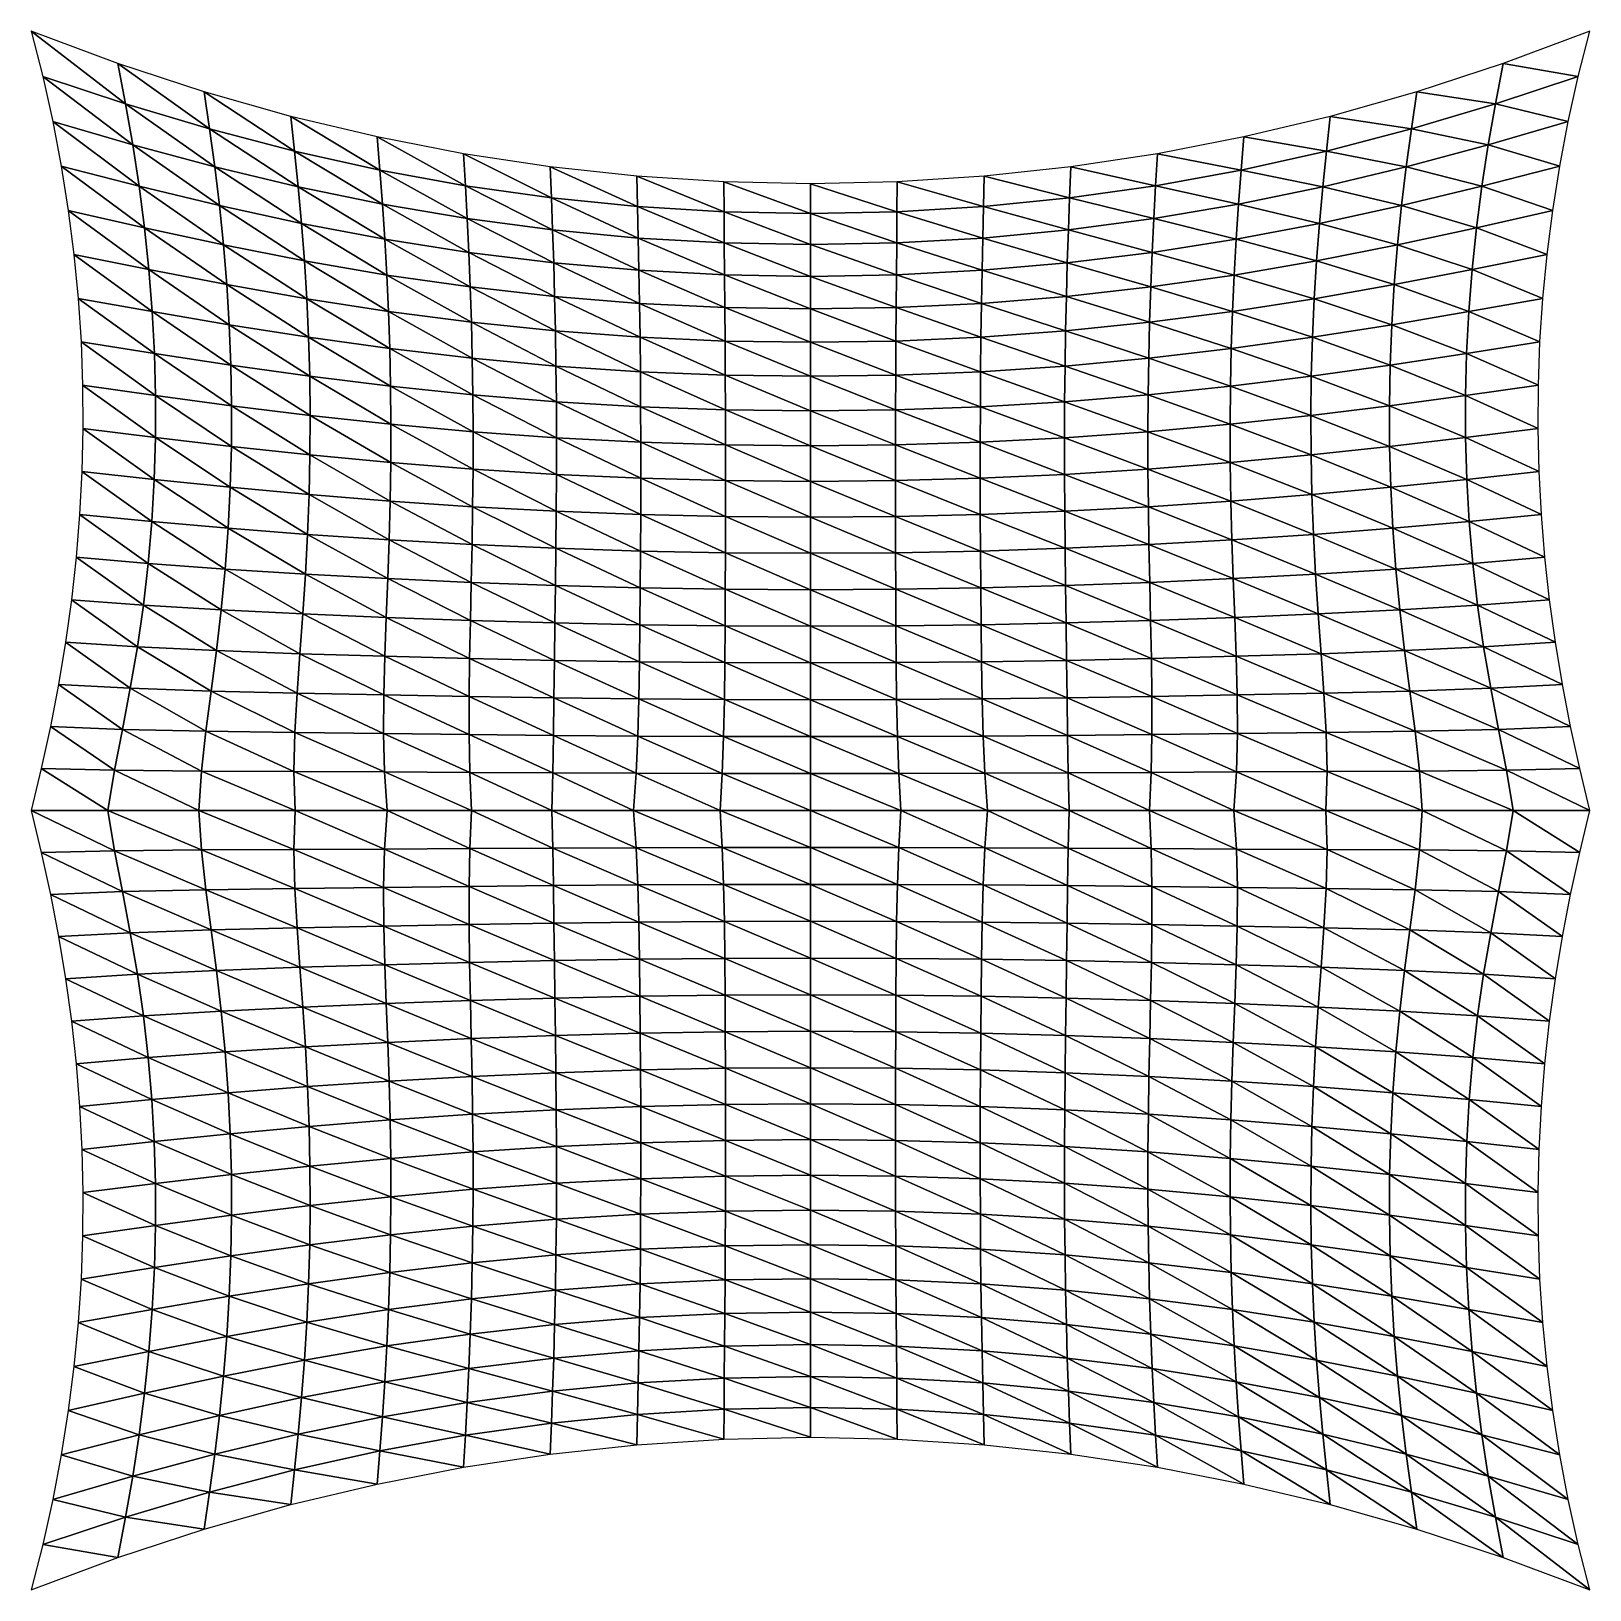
# Model space of a CAD drawing. Extents: x -3 to 3, y -3 to 3.
import ezdxf

# ---------------------------------------------------------------- set-up
doc = ezdxf.new("R2010")
doc.units = 0

msp = doc.modelspace()

# ---------------------------------------------------------------- meshes
at = {"layer": 'RidgeValley'}
mesh = msp.add_polyface(dxfattribs=at)
corners = [(-1.32793, 2.40515, 3.22408), (-1.6682, 2.59278, 3.15671), (-1.6577, 2.46534, 3.21204), (-1.32114, 2.27855, 3.2709), (-1.6478, 2.33398, 3.2673), (-1.31498, 2.14849, 3.31757), (-1.63878, 2.19915, 3.32223), (-1.30961, 2.01528, 3.36383), (-1.63093, 2.06126, 3.37658), (-2.00091, 2.67203, 3.12958), (-1.98636, 2.53858, 3.19512), (-1.97233, 2.40098, 3.26052), (-1.95941, 2.25988, 3.32551), (-1.94815, 2.11595, 3.38981), (-2.33353, 2.766, 3.0951), (-2.31308, 2.62397, 3.1722), (-2.2934, 2.47796, 3.24916), (-2.27534, 2.32883, 3.32571), (-2.2597, 2.17746, 3.40157), (-1.93897, 1.96974, 3.45314), (-2.66643, 2.87516, 3.05225), (-2.63653, 2.72, 3.14199), (-2.60894, 2.56244, 3.23151), (-2.58435, 2.4032, 3.32066), (-2.56342, 2.24294, 3.40929), (-2.24702, 2.02446, 3.47653), (-2.54658, 2.08213, 3.4973), (-3, 3, 3), (-2.95536, 2.82515, 3.1032), (-2.91684, 2.65193, 3.20586), (-2.8842, 2.48012, 3.30817), (-2.85717, 2.30953, 3.41032), (-2.83558, 2.14, 3.51253)]
mesh.append_faces([[corners[k] for k in face] for face in [(0, 1, 2), (3, 2, 4), (5, 4, 6), (7, 6, 8), (1, 9, 2), (2, 9, 10), (2, 10, 4), (4, 10, 11), (4, 11, 6), (6, 11, 12), (6, 12, 8), (8, 12, 13), (9, 14, 10), (10, 14, 15), (10, 15, 11), (11, 15, 16), (11, 16, 12), (12, 16, 17), (12, 17, 13), (13, 17, 18), (13, 18, 19), (14, 20, 15), (15, 20, 21), (15, 21, 16), (16, 21, 22), (16, 22, 17), (17, 22, 23), (17, 23, 18), (18, 23, 24), (18, 24, 25), (25, 24, 26), (20, 27, 21), (21, 27, 28), (21, 28, 22), (22, 28, 29), (22, 29, 23), (23, 29, 30), (23, 30, 24), (24, 30, 31), (24, 31, 26), (26, 31, 32)]])
mesh = msp.add_polyface(dxfattribs=at)
corners = [(3, 3, 3), (2.66643, 2.87516, 3.05225), (2.95536, 2.82515, 3.1032), (2.63653, 2.72, 3.14199), (2.91684, 2.65193, 3.20586), (2.60894, 2.56244, 3.23151), (2.8842, 2.48012, 3.30817), (2.58435, 2.4032, 3.32066), (2.85717, 2.30953, 3.41032), (2.56342, 2.24294, 3.40929), (2.83558, 2.14, 3.51253), (2.54658, 2.08213, 3.4973), (2.33353, 2.766, 3.0951), (2.31308, 2.62397, 3.1722), (2.29341, 2.47796, 3.24916), (2.27534, 2.32883, 3.32571), (2.2597, 2.17746, 3.40157), (2.24702, 2.02446, 3.47653), (2.00091, 2.67203, 3.12958), (1.98636, 2.53858, 3.19512), (1.97233, 2.40098, 3.26052), (1.95941, 2.25988, 3.32551), (1.94815, 2.11595, 3.38981), (1.6682, 2.59278, 3.15671), (1.6577, 2.46534, 3.21204), (1.6478, 2.33398, 3.2673), (1.63878, 2.19915, 3.32223), (1.63093, 2.06126, 3.37658), (1.33517, 2.52797, 3.17739), (1.32793, 2.40515, 3.22408), (1.32114, 2.27855, 3.2709), (1.31498, 2.14849, 3.31757)]
mesh.append_faces([[corners[k] for k in face] for face in [(0, 1, 2), (2, 1, 3), (2, 3, 4), (4, 3, 5), (4, 5, 6), (6, 5, 7), (6, 7, 8), (8, 7, 9), (8, 9, 10), (10, 9, 11), (1, 12, 3), (3, 12, 13), (3, 13, 5), (5, 13, 14), (5, 14, 7), (7, 14, 15), (7, 15, 9), (9, 15, 16), (9, 16, 11), (11, 16, 17), (12, 18, 13), (13, 18, 19), (13, 19, 14), (14, 19, 20), (14, 20, 15), (15, 20, 21), (15, 21, 16), (16, 21, 22), (16, 22, 17), (18, 23, 19), (19, 23, 24), (19, 24, 20), (20, 24, 25), (20, 25, 21), (21, 25, 26), (21, 26, 22), (22, 26, 27), (23, 28, 24), (24, 29, 25), (25, 30, 26), (26, 31, 27)]])
mesh = msp.add_polyface(dxfattribs=at)
corners = [(-0.668135, 2.4416, 3.20255), (-1.00181, 2.47758, 3.19242), (-0.665461, 2.32454, 3.23728), (-0.997154, 2.35818, 3.23219), (-0.662789, 2.20373, 3.27261), (-0.992706, 2.23503, 3.27234), (-0.660268, 2.07948, 3.30822), (-0.988619, 2.10845, 3.31257), (-0.658046, 1.9521, 3.34377), (-0.985042, 1.9787, 3.35257), (-0.656218, 1.8219, 3.37891), (-0.98209, 1.8461, 3.392), (-0.654804, 1.68919, 3.41328), (-0.979833, 1.711, 3.43051), (-0.653825, 1.55429, 3.44651), (-0.978335, 1.57374, 3.46771), (-0.653295, 1.41751, 3.47824), (-0.977651, 1.43465, 3.50324), (-1.33517, 2.52797, 3.17739), (-1.32793, 2.40515, 3.22408), (-1.32114, 2.27855, 3.2709), (-1.31498, 2.14849, 3.31757), (-1.30961, 2.01528, 3.36383), (-1.30518, 1.87926, 3.40935), (-1.30182, 1.7408, 3.45378), (-1.29966, 1.60025, 3.49676), (-1.2988, 1.458, 3.5379), (-0.977739, 1.29405, 3.53673), (-1.29917, 1.31435, 3.57684), (-1.6682, 2.59278, 3.15671), (-1.6577, 2.46534, 3.21204), (-1.6478, 2.33398, 3.2673), (-1.63878, 2.19915, 3.32223), (-1.63093, 2.06126, 3.37658), (-1.62448, 1.92072, 3.43006), (-1.61963, 1.77791, 3.48232), (-1.61653, 1.6332, 3.53305), (-1.61535, 1.48695, 3.58191), (-1.61601, 1.33948, 3.62851)]
mesh.append_faces([[corners[k] for k in face] for face in [(0, 1, 2), (2, 1, 3), (2, 3, 4), (4, 3, 5), (6, 5, 7), (8, 7, 9), (10, 9, 11), (12, 11, 13), (14, 13, 15), (16, 15, 17), (1, 18, 3), (3, 18, 19), (3, 19, 5), (5, 19, 20), (5, 20, 7), (7, 20, 21), (7, 21, 9), (9, 21, 22), (9, 22, 11), (11, 22, 23), (11, 23, 13), (13, 23, 24), (13, 24, 15), (15, 24, 25), (15, 25, 17), (17, 25, 26), (17, 26, 27), (27, 26, 28), (18, 29, 19), (19, 30, 20), (20, 31, 21), (21, 32, 22), (22, 33, 23), (23, 34, 24), (24, 35, 25), (25, 35, 36), (25, 36, 26), (26, 36, 37), (26, 37, 28), (28, 37, 38)]])
mesh = msp.add_polyface(dxfattribs=at)
corners = [(1.6577, 2.46534, 3.21204), (1.33517, 2.52797, 3.17739), (1.32793, 2.40515, 3.22408), (1.6478, 2.33398, 3.2673), (1.32114, 2.27855, 3.2709), (1.63878, 2.19915, 3.32223), (1.31498, 2.14849, 3.31757), (1.63093, 2.06126, 3.37658), (1.30961, 2.01528, 3.36383), (1.62448, 1.92072, 3.43006), (1.30518, 1.87926, 3.40935), (1.61963, 1.77791, 3.48232), (1.30182, 1.7408, 3.45378), (1.61653, 1.6332, 3.53305), (1.29966, 1.60025, 3.49676), (1.61535, 1.48695, 3.58191), (1.2988, 1.458, 3.5379), (1.61601, 1.33948, 3.62851), (1.29917, 1.31435, 3.57684), (1.00181, 2.47758, 3.19242), (0.997154, 2.35818, 3.23219), (0.992706, 2.23503, 3.27234), (0.988619, 2.10845, 3.31257), (0.985042, 1.9787, 3.35257), (0.98209, 1.8461, 3.392), (0.979833, 1.711, 3.43051), (0.978335, 1.57374, 3.46771), (0.977651, 1.43465, 3.50324), (0.977739, 1.29405, 3.53673), (0.668135, 2.4416, 3.20255), (0.665461, 2.32454, 3.23728), (0.662789, 2.20373, 3.27261), (0.660268, 2.07948, 3.30822), (0.658047, 1.9521, 3.34377), (0.656218, 1.8219, 3.37891), (0.654804, 1.68919, 3.41328), (0.653826, 1.55429, 3.44651), (0.653296, 1.41751, 3.47824)]
mesh.append_faces([[corners[k] for k in face] for face in [(0, 1, 2), (3, 2, 4), (5, 4, 6), (7, 6, 8), (9, 8, 10), (11, 10, 12), (11, 12, 13), (13, 12, 14), (13, 14, 15), (15, 14, 16), (15, 16, 17), (17, 16, 18), (1, 19, 2), (2, 19, 20), (2, 20, 4), (4, 20, 21), (4, 21, 6), (6, 21, 22), (6, 22, 8), (8, 22, 23), (8, 23, 10), (10, 23, 24), (10, 24, 12), (12, 24, 25), (12, 25, 14), (14, 25, 26), (14, 26, 16), (16, 26, 27), (16, 27, 18), (18, 27, 28), (19, 29, 20), (20, 29, 30), (20, 30, 21), (21, 30, 31), (21, 31, 22), (22, 32, 23), (23, 33, 24), (24, 34, 25), (25, 35, 26), (26, 36, 27), (27, 37, 28)]])
mesh = msp.add_polyface(dxfattribs=at)
corners = [(0, 2.41281, 3.21048), (-0.334155, 2.42001, 3.2085), (0, 2.29761, 3.24113), (-0.332959, 2.30434, 3.24017), (0, 2.17862, 3.2726), (-0.331709, 2.1849, 3.2726), (0, 2.05621, 3.30451), (-0.330501, 2.06203, 3.30544), (0, 1.93069, 3.33651), (-0.329429, 1.93604, 3.33833), (0, 1.80239, 3.36824), (-0.328549, 1.80727, 3.3709), (0, 1.67159, 3.39932), (-0.327864, 1.67599, 3.40281), (0, 1.53859, 3.42942), (-0.327373, 1.54251, 3.43369), (0, 1.40366, 3.45817), (-0.327076, 1.40712, 3.46319), (0, 1.26708, 3.48525), (-0.668135, 2.4416, 3.20255), (-0.665461, 2.32454, 3.23728), (-0.662789, 2.20373, 3.27261), (-0.660268, 2.07948, 3.30822), (-0.658046, 1.9521, 3.34377), (-0.656218, 1.8219, 3.37891), (-0.654804, 1.68919, 3.41328), (-0.653825, 1.55429, 3.44651), (-0.653295, 1.41751, 3.47824), (-0.326973, 1.27009, 3.49097), (-0.992706, 2.23503, 3.27234), (-0.988619, 2.10845, 3.31257), (-0.985042, 1.9787, 3.35257), (-0.98209, 1.8461, 3.392), (-0.979833, 1.711, 3.43051), (-0.978335, 1.57374, 3.46771), (-0.977651, 1.43465, 3.50324), (-0.653203, 1.27913, 3.50812)]
mesh.append_faces([[corners[k] for k in face] for face in [(0, 1, 2), (2, 1, 3), (2, 3, 4), (4, 3, 5), (4, 5, 6), (6, 5, 7), (6, 7, 8), (8, 7, 9), (8, 9, 10), (10, 9, 11), (10, 11, 12), (12, 11, 13), (12, 13, 14), (14, 13, 15), (14, 15, 16), (16, 15, 17), (16, 17, 18), (1, 19, 3), (3, 19, 20), (3, 20, 5), (5, 20, 21), (5, 21, 7), (7, 21, 22), (7, 22, 9), (9, 22, 23), (9, 23, 11), (11, 23, 24), (11, 24, 13), (13, 24, 25), (13, 25, 15), (15, 25, 26), (15, 26, 17), (17, 26, 27), (17, 27, 28), (21, 29, 22), (22, 30, 23), (23, 31, 24), (24, 32, 25), (25, 33, 26), (26, 34, 27), (27, 35, 36)]])
mesh = msp.add_polyface(dxfattribs=at)
corners = [(0.988619, 2.10845, 3.31257), (0.662789, 2.20373, 3.27261), (0.660268, 2.07948, 3.30822), (0.985042, 1.9787, 3.35257), (0.658047, 1.9521, 3.34377), (0.98209, 1.8461, 3.392), (0.656218, 1.8219, 3.37891), (0.979833, 1.711, 3.43051), (0.654804, 1.68919, 3.41328), (0.978335, 1.57374, 3.46771), (0.653826, 1.55429, 3.44651), (0.977651, 1.43465, 3.50324), (0.653296, 1.41751, 3.47824), (0.668135, 2.4416, 3.20255), (0.334155, 2.42001, 3.2085), (0.665461, 2.32454, 3.23728), (0.332959, 2.30434, 3.24017), (0.331709, 2.1849, 3.2726), (0.330501, 2.06203, 3.30544), (0.329429, 1.93604, 3.33833), (0.328549, 1.80727, 3.3709), (0.327864, 1.67599, 3.40281), (0.327374, 1.54251, 3.43369), (0.327076, 1.40712, 3.46319), (0.653203, 1.27913, 3.50812), (0, 2.41281, 3.21048), (0, 2.29761, 3.24113), (0, 2.17862, 3.2726), (0, 2.05621, 3.30451), (0, 1.93069, 3.33651), (0, 1.80239, 3.36824), (0, 1.67159, 3.39932), (0, 1.53859, 3.42942), (0, 1.40366, 3.45817), (0.326973, 1.27009, 3.49097)]
mesh.append_faces([[corners[k] for k in face] for face in [(0, 1, 2), (3, 2, 4), (5, 4, 6), (7, 6, 8), (9, 8, 10), (11, 10, 12), (13, 14, 15), (15, 14, 16), (15, 16, 1), (1, 16, 17), (1, 17, 2), (2, 17, 18), (2, 18, 4), (4, 18, 19), (4, 19, 6), (6, 19, 20), (6, 20, 8), (8, 20, 21), (8, 21, 10), (10, 21, 22), (10, 22, 12), (12, 22, 23), (12, 23, 24), (14, 25, 16), (16, 25, 26), (16, 26, 17), (17, 26, 27), (17, 27, 18), (18, 27, 28), (18, 28, 19), (19, 28, 29), (19, 29, 20), (20, 29, 30), (20, 30, 21), (21, 30, 31), (21, 31, 22), (22, 31, 32), (22, 32, 23), (23, 32, 33), (23, 33, 34)]])
mesh = msp.add_polyface(dxfattribs=at)
corners = [(-1.30518, 1.87926, 3.40935), (-1.63093, 2.06126, 3.37658), (-1.62448, 1.92072, 3.43006), (-1.30182, 1.7408, 3.45378), (-1.61963, 1.77791, 3.48232), (-1.94815, 2.11595, 3.38981), (-1.93897, 1.96974, 3.45314), (-1.93207, 1.8216, 3.51526), (-1.61653, 1.6332, 3.53305), (-1.92764, 1.67186, 3.57592), (-1.61535, 1.48695, 3.58191), (-1.92588, 1.52085, 3.63486), (-1.61601, 1.33948, 3.62851), (-1.92677, 1.36888, 3.69168), (-2.2597, 2.17746, 3.40157), (-2.24702, 2.02446, 3.47653), (-2.23749, 1.8701, 3.55045), (-2.2313, 1.71465, 3.62323), (-2.22859, 1.55837, 3.69471), (-2.22944, 1.40146, 3.76458), (-2.54658, 2.08213, 3.4973), (-2.53391, 1.92089, 3.58476), (-2.52548, 1.75935, 3.67172), (-2.52136, 1.5976, 3.75819), (-2.52164, 1.43578, 3.8441), (-2.23388, 1.24415, 3.83246), (-2.83558, 2.14, 3.51253), (-2.81928, 1.97141, 3.61504), (-2.80816, 1.80367, 3.71812), (-2.80209, 1.63667, 3.82203), (-2.80099, 1.47036, 3.92708), (-2.52639, 1.27398, 3.92926), (-2.80481, 1.3047, 4.03364)]
mesh.append_faces([[corners[k] for k in face] for face in [(0, 1, 2), (3, 2, 4), (1, 5, 2), (2, 5, 6), (2, 6, 4), (4, 6, 7), (4, 7, 8), (8, 7, 9), (8, 9, 10), (10, 9, 11), (10, 11, 12), (12, 11, 13), (6, 14, 15), (6, 15, 7), (7, 15, 16), (7, 16, 9), (9, 16, 17), (9, 17, 11), (11, 17, 18), (11, 18, 13), (13, 18, 19), (15, 20, 16), (16, 20, 21), (16, 21, 17), (17, 21, 22), (17, 22, 18), (18, 22, 23), (18, 23, 19), (19, 23, 24), (19, 24, 25), (20, 26, 21), (21, 26, 27), (21, 27, 22), (22, 27, 28), (22, 28, 23), (23, 28, 29), (23, 29, 24), (24, 29, 30), (24, 30, 31), (31, 30, 32)]])
mesh = msp.add_polyface(dxfattribs=at)
corners = [(2.83558, 2.14, 3.51253), (2.54658, 2.08213, 3.4973), (2.81928, 1.97141, 3.61504), (2.53391, 1.92089, 3.58476), (2.80816, 1.80367, 3.71812), (2.52548, 1.75935, 3.67172), (2.80209, 1.63667, 3.82203), (2.52136, 1.5976, 3.75819), (2.80099, 1.47036, 3.92708), (2.52164, 1.43578, 3.8441), (2.80481, 1.3047, 4.03364), (2.24702, 2.02446, 3.47653), (2.23749, 1.8701, 3.55045), (2.2313, 1.71465, 3.62323), (2.22859, 1.55837, 3.69471), (2.22944, 1.40146, 3.76458), (2.52639, 1.27398, 3.92926), (1.94815, 2.11595, 3.38981), (1.93897, 1.96974, 3.45314), (1.93207, 1.8216, 3.51526), (1.92764, 1.67186, 3.57592), (1.92588, 1.52085, 3.63486), (1.92677, 1.36888, 3.69168), (2.23388, 1.24415, 3.83246), (1.63093, 2.06126, 3.37658), (1.62448, 1.92072, 3.43006), (1.61963, 1.77791, 3.48232), (1.61653, 1.6332, 3.53305), (1.61535, 1.48695, 3.58191), (1.61601, 1.33948, 3.62851), (1.30961, 2.01528, 3.36383), (1.30518, 1.87926, 3.40935)]
mesh.append_faces([[corners[k] for k in face] for face in [(0, 1, 2), (2, 1, 3), (2, 3, 4), (4, 3, 5), (4, 5, 6), (6, 5, 7), (6, 7, 8), (8, 7, 9), (8, 9, 10), (1, 11, 3), (3, 11, 12), (3, 12, 5), (5, 12, 13), (5, 13, 7), (7, 13, 14), (7, 14, 9), (9, 14, 15), (9, 15, 16), (11, 17, 18), (11, 18, 12), (12, 18, 19), (12, 19, 13), (13, 19, 20), (13, 20, 14), (14, 20, 21), (14, 21, 15), (15, 21, 22), (15, 22, 23), (17, 24, 18), (18, 24, 25), (18, 25, 19), (19, 25, 26), (19, 26, 20), (20, 26, 27), (20, 27, 21), (21, 27, 28), (21, 28, 22), (22, 28, 29), (24, 30, 25), (25, 31, 26)]])
mesh = msp.add_polyface(dxfattribs=at)
corners = [(-1.94443, 0.90968, 3.84493), (-2.24196, 1.08663, 3.89795), (-2.2536, 0.929144, 3.96048), (-1.9543, 0.756458, 3.8882), (-2.26855, 0.771969, 4.0191), (-1.96518, 0.603663, 3.92613), (-2.28651, 0.615393, 4.07281), (-1.9763, 0.45159, 3.95775), (-2.30704, 0.4597, 4.12046), (-1.98538, 0.300332, 3.98113), (-2.32777, 0.305115, 4.15891), (-1.98894, 0.149824, 3.99358), (-2.34482, 0.151821, 4.18348), (-1.98345, 0, 3.9924), (-2.35426, 0, 4.18943), (-2.23388, 1.24415, 3.83246), (-2.52164, 1.43578, 3.8441), (-2.52639, 1.27398, 3.92926), (-2.53568, 1.11233, 4.01352), (-2.54958, 0.950964, 4.09659), (-2.56808, 0.790064, 4.17788), (-2.59114, 0.629828, 4.25678), (-2.61866, 0.470453, 4.33253), (-2.64887, 0.312176, 4.40238), (-2.6788, 0.155269, 4.46201), (-2.70542, 0, 4.5071), (-2.80481, 1.3047, 4.03364), (-2.8135, 1.13965, 4.14206), (-2.82697, 0.97518, 4.25276), (-2.84511, 0.811284, 4.36631), (-2.86779, 0.647956, 4.48332), (-2.89489, 0.485191, 4.6044), (-2.92617, 0.322968, 4.7303), (-2.96132, 0.161249, 4.86188), (-3, 0, 5)]
mesh.append_faces([[corners[k] for k in face] for face in [(0, 1, 2), (3, 2, 4), (5, 4, 6), (7, 6, 8), (9, 8, 10), (11, 10, 12), (13, 12, 14), (15, 16, 17), (15, 17, 1), (1, 17, 18), (1, 18, 2), (2, 18, 19), (2, 19, 4), (4, 19, 20), (4, 20, 6), (6, 20, 21), (6, 21, 8), (8, 21, 22), (8, 22, 10), (10, 22, 23), (10, 23, 12), (12, 23, 24), (12, 24, 14), (14, 24, 25), (17, 26, 18), (18, 26, 27), (18, 27, 19), (19, 27, 28), (19, 28, 20), (20, 28, 29), (20, 29, 21), (21, 29, 30), (21, 30, 22), (22, 30, 31), (22, 31, 23), (23, 31, 32), (23, 32, 24), (24, 32, 33), (24, 33, 25), (25, 33, 34)]])
mesh = msp.add_polyface(dxfattribs=at)
corners = [(-1.30063, 1.16958, 3.61317), (-1.61601, 1.33948, 3.62851), (-1.61838, 1.19106, 3.67241), (-1.30303, 1.02398, 3.64653), (-1.62229, 1.04199, 3.71321), (-1.30612, 0.877841, 3.67649), (-1.62741, 0.892537, 3.75042), (-1.30932, 0.73141, 3.70261), (-1.63302, 0.742998, 3.7834), (-1.31206, 0.584947, 3.72443), (-1.63833, 0.593662, 3.8115), (-1.31372, 0.438688, 3.74152), (-1.64251, 0.444799, 3.83405), (-1.31366, 0.292604, 3.75382), (-1.64392, 0.296394, 3.85042), (-1.31114, 0.146456, 3.76158), (-1.64029, 0.148209, 3.85995), (-1.30545, 0, 3.76504), (-1.62935, 0, 3.862), (-1.92677, 1.36888, 3.69168), (-1.93024, 1.21618, 3.74595), (-1.9362, 1.06302, 3.79723), (-1.94443, 0.90968, 3.84493), (-1.9543, 0.756458, 3.8882), (-1.96518, 0.603663, 3.92613), (-1.9763, 0.45159, 3.95775), (-1.98538, 0.300332, 3.98113), (-1.98894, 0.149824, 3.99358), (-1.98345, 0, 3.9924), (-2.22944, 1.40146, 3.76458), (-2.23388, 1.24415, 3.83246), (-2.24196, 1.08663, 3.89795), (-2.2536, 0.929144, 3.96048), (-2.26855, 0.771969, 4.0191), (-2.28651, 0.615393, 4.07281), (-2.30704, 0.4597, 4.12046), (-2.32777, 0.305115, 4.15891), (-2.34482, 0.151821, 4.18348)]
mesh.append_faces([[corners[k] for k in face] for face in [(0, 1, 2), (3, 2, 4), (5, 4, 6), (7, 6, 8), (9, 8, 10), (9, 10, 11), (11, 10, 12), (11, 12, 13), (13, 12, 14), (13, 14, 15), (15, 14, 16), (17, 16, 18), (1, 19, 2), (2, 19, 20), (2, 20, 4), (4, 20, 21), (4, 21, 6), (6, 21, 22), (6, 22, 8), (8, 22, 23), (8, 23, 10), (10, 23, 24), (10, 24, 12), (12, 24, 25), (12, 25, 14), (14, 25, 26), (14, 26, 16), (16, 26, 27), (16, 27, 18), (18, 27, 28), (19, 29, 20), (20, 29, 30), (20, 30, 21), (21, 30, 31), (21, 31, 22), (22, 32, 23), (23, 33, 24), (24, 34, 25), (25, 35, 26), (26, 36, 27), (27, 37, 28)]])
mesh = msp.add_polyface(dxfattribs=at)
corners = [(-0.653203, 1.27913, 3.50812), (-0.977651, 1.43465, 3.50324), (-0.977739, 1.29405, 3.53673), (-0.653525, 1.13944, 3.53584), (-0.978514, 1.15221, 3.56782), (-0.654238, 0.998691, 3.56106), (-0.979893, 1.00941, 3.59617), (-0.65533, 0.857147, 3.58349), (-0.98174, 0.865927, 3.62144), (-0.656818, 0.714992, 3.60291), (-0.983809, 0.721972, 3.64329), (-0.658721, 0.572407, 3.61909), (-0.985839, 0.577764, 3.66143), (-0.661107, 0.429567, 3.63183), (-0.9876, 0.433508, 3.67556), (-0.664783, 0.28655, 3.64106), (-0.989366, 0.289217, 3.68573), (-0.671126, 0.143361, 3.6468), (-0.991797, 0.14476, 3.69226), (-0.681526, 0, 3.64907), (-0.995563, 0, 3.69547), (-1.29917, 1.31435, 3.57684), (-1.30063, 1.16958, 3.61317), (-1.30303, 1.02398, 3.64653), (-1.30612, 0.877841, 3.67649), (-1.30932, 0.73141, 3.70261), (-1.31206, 0.584947, 3.72443), (-1.31372, 0.438688, 3.74152), (-1.31366, 0.292604, 3.75382), (-1.31114, 0.146456, 3.76158), (-1.30545, 0, 3.76504), (-1.61601, 1.33948, 3.62851), (-1.61838, 1.19106, 3.67241), (-1.62229, 1.04199, 3.71321), (-1.62741, 0.892537, 3.75042), (-1.63302, 0.742998, 3.7834), (-1.64029, 0.148209, 3.85995)]
mesh.append_faces([[corners[k] for k in face] for face in [(0, 1, 2), (3, 2, 4), (5, 4, 6), (7, 6, 8), (7, 8, 9), (9, 8, 10), (9, 10, 11), (11, 10, 12), (11, 12, 13), (13, 12, 14), (13, 14, 15), (15, 14, 16), (15, 16, 17), (17, 16, 18), (17, 18, 19), (19, 18, 20), (2, 21, 4), (4, 21, 22), (4, 22, 6), (6, 22, 23), (6, 23, 8), (8, 23, 24), (8, 24, 10), (10, 24, 25), (10, 25, 12), (12, 25, 26), (12, 26, 14), (14, 26, 27), (14, 27, 16), (16, 27, 28), (16, 28, 18), (18, 28, 29), (18, 29, 20), (20, 29, 30), (21, 31, 22), (22, 32, 23), (23, 33, 24), (24, 34, 25), (25, 35, 26), (29, 36, 30)]])
mesh = msp.add_polyface(dxfattribs=at)
corners = [(0, 1.26708, 3.48525), (-0.327076, 1.40712, 3.46319), (-0.326973, 1.27009, 3.49097), (0, 1.12911, 3.51037), (-0.327068, 1.13169, 3.51673), (0, 0.99002, 3.53321), (-0.327362, 0.992188, 3.54017), (0, 0.850042, 3.55354), (-0.327881, 0.851818, 3.56102), (0, 0.709337, 3.57118), (-0.328707, 0.710751, 3.57911), (0, 0.568054, 3.586), (-0.329927, 0.569143, 3.59427), (0, 0.426344, 3.59784), (-0.331663, 0.42715, 3.60634), (0, 0.284344, 3.60648), (-0.334553, 0.284896, 3.61513), (0, 0.142186, 3.61161), (-0.339633, 0.14248, 3.6204), (0, 0, 3.61292), (-0.34795, 0, 3.62195), (-0.653295, 1.41751, 3.47824), (-0.653203, 1.27913, 3.50812), (-0.653525, 1.13944, 3.53584), (-0.654238, 0.998691, 3.56106), (-0.65533, 0.857147, 3.58349), (-0.656818, 0.714992, 3.60291), (-0.658721, 0.572407, 3.61909), (-0.661107, 0.429567, 3.63183), (-0.664783, 0.28655, 3.64106), (-0.671126, 0.143361, 3.6468), (-0.681526, 0, 3.64907), (-0.977739, 1.29405, 3.53673), (-0.978514, 1.15221, 3.56782), (-0.979893, 1.00941, 3.59617)]
mesh.append_faces([[corners[k] for k in face] for face in [(0, 1, 2), (0, 2, 3), (3, 2, 4), (3, 4, 5), (5, 4, 6), (5, 6, 7), (7, 6, 8), (7, 8, 9), (9, 8, 10), (9, 10, 11), (11, 10, 12), (11, 12, 13), (13, 12, 14), (13, 14, 15), (15, 14, 16), (15, 16, 17), (17, 16, 18), (17, 18, 19), (19, 18, 20), (2, 21, 22), (2, 22, 4), (4, 22, 23), (4, 23, 6), (6, 23, 24), (6, 24, 8), (8, 24, 25), (8, 25, 10), (10, 25, 26), (10, 26, 12), (12, 26, 27), (12, 27, 14), (14, 27, 28), (14, 28, 16), (16, 28, 29), (16, 29, 18), (18, 29, 30), (18, 30, 20), (20, 30, 31), (22, 32, 23), (23, 33, 24), (24, 34, 25)]])
mesh = msp.add_polyface(dxfattribs=at)
corners = [(0.977739, 1.29405, 3.53673), (0.653296, 1.41751, 3.47824), (0.653203, 1.27913, 3.50812), (0.978514, 1.15221, 3.56782), (0.653525, 1.13944, 3.53584), (0.327076, 1.40712, 3.46319), (0.326973, 1.27009, 3.49097), (0.327068, 1.13169, 3.51673), (0.654238, 0.998691, 3.56106), (0.327362, 0.992188, 3.54017), (0.65533, 0.857147, 3.58349), (0.327882, 0.851818, 3.56102), (0.656818, 0.714992, 3.60291), (0.328707, 0.710751, 3.57911), (0.658721, 0.572407, 3.61909), (0.329927, 0.569143, 3.59427), (0.661107, 0.429567, 3.63183), (0.331663, 0.42715, 3.60634), (0.664783, 0.28655, 3.64106), (0.334553, 0.284896, 3.61513), (0.671127, 0.143361, 3.6468), (0.339633, 0.14248, 3.6204), (0.681526, 0, 3.64907), (0.347951, 0, 3.62195), (0, 1.40366, 3.45817), (0, 1.26708, 3.48525), (0, 1.12911, 3.51037), (0, 0.99002, 3.53321), (0, 0.850042, 3.55354), (0, 0.709337, 3.57118), (0, 0.568054, 3.586), (0, 0.426344, 3.59784), (0, 0.284344, 3.60648), (0, 0.142186, 3.61161), (0, 0, 3.61292)]
mesh.append_faces([[corners[k] for k in face] for face in [(0, 1, 2), (3, 2, 4), (2, 5, 6), (2, 6, 4), (4, 6, 7), (4, 7, 8), (8, 7, 9), (8, 9, 10), (10, 9, 11), (10, 11, 12), (12, 11, 13), (12, 13, 14), (14, 13, 15), (14, 15, 16), (16, 15, 17), (16, 17, 18), (18, 17, 19), (18, 19, 20), (20, 19, 21), (20, 21, 22), (22, 21, 23), (6, 24, 25), (6, 25, 7), (7, 25, 26), (7, 26, 9), (9, 26, 27), (9, 27, 11), (11, 27, 28), (11, 28, 13), (13, 28, 29), (13, 29, 15), (15, 29, 30), (15, 30, 17), (17, 30, 31), (17, 31, 19), (19, 31, 32), (19, 32, 21), (21, 32, 33), (21, 33, 23), (23, 33, 34)]])
mesh = msp.add_polyface(dxfattribs=at)
corners = [(2.80481, 1.3047, 4.03364), (2.52164, 1.43578, 3.8441), (2.52639, 1.27398, 3.92926), (2.8135, 1.13965, 4.14206), (2.53568, 1.11233, 4.01352), (2.82697, 0.97518, 4.25276), (2.54958, 0.950964, 4.09659), (2.84511, 0.811284, 4.36631), (2.56808, 0.790064, 4.17788), (2.86779, 0.647956, 4.48332), (2.59114, 0.629828, 4.25678), (2.89489, 0.485191, 4.6044), (2.61866, 0.470453, 4.33253), (2.92617, 0.322968, 4.7303), (2.64887, 0.312176, 4.40238), (2.96132, 0.161249, 4.86188), (2.6788, 0.155269, 4.46201), (3, 0, 5), (2.70542, 0, 4.5071), (2.22944, 1.40146, 3.76458), (2.23388, 1.24415, 3.83246), (2.24196, 1.08663, 3.89795), (2.2536, 0.929144, 3.96048), (2.26855, 0.771969, 4.0191), (2.28651, 0.615393, 4.07281), (2.30704, 0.4597, 4.12046), (2.32777, 0.305115, 4.15891), (2.34482, 0.151821, 4.18348), (2.35426, 0, 4.18943), (1.9362, 1.06302, 3.79723), (1.94443, 0.90968, 3.84493), (1.9543, 0.756458, 3.8882), (1.96518, 0.603663, 3.92613), (1.9763, 0.45159, 3.95775), (1.98538, 0.300332, 3.98113), (1.98894, 0.149824, 3.99358)]
mesh.append_faces([[corners[k] for k in face] for face in [(0, 1, 2), (0, 2, 3), (3, 2, 4), (3, 4, 5), (5, 4, 6), (5, 6, 7), (7, 6, 8), (7, 8, 9), (9, 8, 10), (9, 10, 11), (11, 10, 12), (11, 12, 13), (13, 12, 14), (13, 14, 15), (15, 14, 16), (15, 16, 17), (17, 16, 18), (2, 19, 20), (2, 20, 4), (4, 20, 21), (4, 21, 6), (6, 21, 22), (6, 22, 8), (8, 22, 23), (8, 23, 10), (10, 23, 24), (10, 24, 12), (12, 24, 25), (12, 25, 14), (14, 25, 26), (14, 26, 16), (16, 26, 27), (16, 27, 18), (18, 27, 28), (21, 29, 22), (22, 30, 23), (23, 31, 24), (24, 32, 25), (25, 33, 26), (26, 34, 27), (27, 35, 28)]])
mesh = msp.add_polyface(dxfattribs=at)
corners = [(2.23388, 1.24415, 3.83246), (1.92677, 1.36888, 3.69168), (1.93024, 1.21618, 3.74595), (2.24196, 1.08663, 3.89795), (1.9362, 1.06302, 3.79723), (2.2536, 0.929144, 3.96048), (1.94443, 0.90968, 3.84493), (2.26855, 0.771969, 4.0191), (1.9543, 0.756458, 3.8882), (2.28651, 0.615393, 4.07281), (1.96518, 0.603663, 3.92613), (2.30704, 0.4597, 4.12046), (1.9763, 0.45159, 3.95775), (2.32777, 0.305115, 4.15891), (1.98538, 0.300332, 3.98113), (2.34482, 0.151821, 4.18348), (1.98894, 0.149824, 3.99358), (2.35426, 0, 4.18943), (1.98345, 0, 3.9924), (1.61601, 1.33948, 3.62851), (1.61838, 1.19106, 3.67241), (1.62229, 1.04199, 3.71321), (1.62741, 0.892537, 3.75042), (1.63302, 0.742998, 3.7834), (1.63833, 0.593662, 3.8115), (1.64251, 0.444799, 3.83405), (1.64392, 0.296394, 3.85042), (1.64029, 0.148209, 3.85995), (1.62935, 0, 3.862), (1.29917, 1.31435, 3.57684), (1.30063, 1.16958, 3.61317), (1.30303, 1.02398, 3.64653), (1.30612, 0.877841, 3.67649), (1.30932, 0.73141, 3.70261), (1.31206, 0.584947, 3.72443), (1.31372, 0.438688, 3.74152), (1.31366, 0.292604, 3.75382), (1.31114, 0.146456, 3.76158)]
mesh.append_faces([[corners[k] for k in face] for face in [(0, 1, 2), (0, 2, 3), (3, 2, 4), (5, 4, 6), (7, 6, 8), (9, 8, 10), (11, 10, 12), (13, 12, 14), (15, 14, 16), (17, 16, 18), (1, 19, 2), (2, 19, 20), (2, 20, 4), (4, 20, 21), (4, 21, 6), (6, 21, 22), (6, 22, 8), (8, 22, 23), (8, 23, 10), (10, 23, 24), (10, 24, 12), (12, 24, 25), (12, 25, 14), (14, 25, 26), (14, 26, 16), (16, 26, 27), (16, 27, 18), (18, 27, 28), (19, 29, 20), (20, 30, 21), (21, 31, 22), (22, 32, 23), (23, 33, 24), (24, 34, 25), (25, 34, 35), (25, 35, 26), (26, 35, 36), (26, 36, 27), (27, 36, 37), (27, 37, 28)]])
mesh = msp.add_polyface(dxfattribs=at)
corners = [(1.61838, 1.19106, 3.67241), (1.29917, 1.31435, 3.57684), (1.30063, 1.16958, 3.61317), (1.62229, 1.04199, 3.71321), (1.30303, 1.02398, 3.64653), (1.62741, 0.892537, 3.75042), (1.30612, 0.877841, 3.67649), (1.63302, 0.742998, 3.7834), (1.30932, 0.73141, 3.70261), (1.63833, 0.593662, 3.8115), (1.31206, 0.584947, 3.72443), (1.62935, 0, 3.862), (1.31114, 0.146456, 3.76158), (1.30545, 0, 3.76504), (0.977739, 1.29405, 3.53673), (0.978514, 1.15221, 3.56782), (0.979893, 1.00941, 3.59617), (0.98174, 0.865928, 3.62144), (0.983809, 0.721972, 3.64329), (0.985839, 0.577764, 3.66143), (1.31372, 0.438688, 3.74152), (0.9876, 0.433508, 3.67556), (1.31366, 0.292604, 3.75382), (0.989366, 0.289217, 3.68574), (0.991797, 0.14476, 3.69226), (0.995563, 0, 3.69547), (0.653203, 1.27913, 3.50812), (0.653525, 1.13944, 3.53584), (0.654238, 0.998691, 3.56106), (0.65533, 0.857147, 3.58349), (0.656818, 0.714992, 3.60291), (0.658721, 0.572407, 3.61909), (0.661107, 0.429567, 3.63183), (0.664783, 0.28655, 3.64106), (0.671127, 0.143361, 3.6468), (0.681526, 0, 3.64907)]
mesh.append_faces([[corners[k] for k in face] for face in [(0, 1, 2), (3, 2, 4), (5, 4, 6), (7, 6, 8), (9, 8, 10), (11, 12, 13), (1, 14, 2), (2, 14, 15), (2, 15, 4), (4, 15, 16), (4, 16, 6), (6, 16, 17), (6, 17, 8), (8, 17, 18), (8, 18, 10), (10, 18, 19), (10, 19, 20), (20, 19, 21), (20, 21, 22), (22, 21, 23), (22, 23, 12), (12, 23, 24), (12, 24, 13), (13, 24, 25), (14, 26, 15), (15, 27, 16), (16, 27, 28), (16, 28, 17), (17, 28, 29), (17, 29, 18), (18, 29, 30), (18, 30, 19), (19, 30, 31), (19, 31, 21), (21, 31, 32), (21, 32, 23), (23, 32, 33), (23, 33, 24), (24, 33, 34), (24, 34, 25), (25, 34, 35)]])
mesh = msp.add_polyface(dxfattribs=at)
corners = [(-1.98894, -0.149824, 3.99358), (-2.35426, 0, 4.18943), (-2.34482, -0.151821, 4.18348), (-1.98538, -0.300332, 3.98113), (-2.32777, -0.305115, 4.15891), (-1.9763, -0.45159, 3.95775), (-2.30704, -0.4597, 4.12046), (-1.96518, -0.603663, 3.92613), (-2.28651, -0.615393, 4.07281), (-1.9543, -0.756458, 3.8882), (-2.26855, -0.771969, 4.0191), (-1.94443, -0.90968, 3.84493), (-2.2536, -0.929144, 3.96048), (-2.70542, 0, 4.5071), (-2.6788, -0.155269, 4.46201), (-2.64887, -0.312176, 4.40238), (-2.61866, -0.470453, 4.33253), (-2.59114, -0.629828, 4.25678), (-2.56808, -0.790064, 4.17788), (-2.54958, -0.950964, 4.09659), (-2.24196, -1.08663, 3.89795), (-2.53568, -1.11233, 4.01352), (-2.23388, -1.24415, 3.83246), (-2.52639, -1.27398, 3.92926), (-2.22944, -1.40146, 3.76458), (-3, 0, 5), (-2.96132, -0.161249, 4.86188), (-2.92617, -0.322968, 4.7303), (-2.89489, -0.485191, 4.6044), (-2.86779, -0.647956, 4.48332), (-2.84511, -0.811284, 4.36631), (-2.82697, -0.97518, 4.25276), (-2.8135, -1.13965, 4.14206), (-2.80481, -1.3047, 4.03364), (-2.52164, -1.43578, 3.8441)]
mesh.append_faces([[corners[k] for k in face] for face in [(0, 1, 2), (3, 2, 4), (5, 4, 6), (7, 6, 8), (9, 8, 10), (11, 10, 12), (1, 13, 2), (2, 13, 14), (2, 14, 4), (4, 14, 15), (4, 15, 6), (6, 15, 16), (6, 16, 8), (8, 16, 17), (8, 17, 10), (10, 17, 18), (10, 18, 12), (12, 18, 19), (12, 19, 20), (20, 19, 21), (20, 21, 22), (22, 21, 23), (22, 23, 24), (13, 25, 14), (14, 25, 26), (14, 26, 15), (15, 26, 27), (15, 27, 16), (16, 27, 28), (16, 28, 17), (17, 28, 29), (17, 29, 18), (18, 29, 30), (18, 30, 19), (19, 30, 31), (19, 31, 21), (21, 31, 32), (21, 32, 23), (23, 32, 33), (23, 33, 34)]])
mesh = msp.add_polyface(dxfattribs=at)
corners = [(-1.31114, -0.146456, 3.76158), (-1.62935, 0, 3.862), (-1.64029, -0.148209, 3.85995), (-1.31366, -0.292604, 3.75382), (-1.64392, -0.296394, 3.85042), (-1.31372, -0.438688, 3.74152), (-1.64251, -0.444799, 3.83405), (-1.31206, -0.584947, 3.72443), (-1.63833, -0.593662, 3.8115), (-1.30932, -0.73141, 3.70261), (-1.63302, -0.742998, 3.7834), (-1.30612, -0.877841, 3.67649), (-1.62741, -0.892537, 3.75042), (-1.30303, -1.02398, 3.64653), (-1.62229, -1.04199, 3.71321), (-1.30063, -1.16958, 3.61317), (-1.61838, -1.19106, 3.67241), (-1.29917, -1.31435, 3.57684), (-1.61601, -1.33948, 3.62851), (-1.98345, 0, 3.9924), (-1.98894, -0.149824, 3.99358), (-1.98538, -0.300332, 3.98113), (-1.9763, -0.45159, 3.95775), (-1.96518, -0.603663, 3.92613), (-1.9543, -0.756458, 3.8882), (-1.94443, -0.90968, 3.84493), (-1.9362, -1.06302, 3.79723), (-1.93024, -1.21618, 3.74595), (-1.92677, -1.36888, 3.69168), (-2.35426, 0, 4.18943), (-2.34482, -0.151821, 4.18348), (-2.32777, -0.305115, 4.15891), (-2.30704, -0.4597, 4.12046), (-2.28651, -0.615393, 4.07281), (-2.26855, -0.771969, 4.0191), (-2.2536, -0.929144, 3.96048), (-2.24196, -1.08663, 3.89795), (-2.23388, -1.24415, 3.83246)]
mesh.append_faces([[corners[k] for k in face] for face in [(0, 1, 2), (0, 2, 3), (3, 2, 4), (3, 4, 5), (5, 4, 6), (5, 6, 7), (7, 6, 8), (9, 8, 10), (11, 10, 12), (13, 12, 14), (15, 14, 16), (17, 16, 18), (1, 19, 2), (2, 19, 20), (2, 20, 4), (4, 20, 21), (4, 21, 6), (6, 21, 22), (6, 22, 8), (8, 22, 23), (8, 23, 10), (10, 23, 24), (10, 24, 12), (12, 24, 25), (12, 25, 14), (14, 25, 26), (14, 26, 16), (16, 26, 27), (16, 27, 18), (18, 27, 28), (19, 29, 20), (20, 30, 21), (21, 31, 22), (22, 32, 23), (23, 33, 24), (24, 34, 25), (25, 35, 26), (26, 35, 36), (26, 36, 27), (27, 36, 37), (27, 37, 28)]])
mesh = msp.add_polyface(dxfattribs=at)
corners = [(-0.681526, 0, 3.64907), (-0.995563, 0, 3.69547), (-0.671126, -0.143361, 3.6468), (-0.991797, -0.14476, 3.69226), (-0.664783, -0.28655, 3.64106), (-0.989366, -0.289217, 3.68573), (-0.661107, -0.429567, 3.63183), (-0.9876, -0.433508, 3.67556), (-0.658721, -0.572407, 3.61909), (-0.985839, -0.577764, 3.66143), (-0.656818, -0.714992, 3.60291), (-0.983809, -0.721972, 3.64329), (-0.65533, -0.857147, 3.58349), (-0.98174, -0.865927, 3.62144), (-0.654238, -0.998691, 3.56106), (-0.979893, -1.00941, 3.59617), (-0.653525, -1.13944, 3.53584), (-0.978514, -1.15221, 3.56782), (-0.653203, -1.27913, 3.50812), (-0.977739, -1.29405, 3.53673), (-1.30545, 0, 3.76504), (-1.31114, -0.146456, 3.76158), (-1.31366, -0.292604, 3.75382), (-1.31372, -0.438688, 3.74152), (-1.31206, -0.584947, 3.72443), (-1.30932, -0.73141, 3.70261), (-1.30612, -0.877841, 3.67649), (-1.30303, -1.02398, 3.64653), (-1.30063, -1.16958, 3.61317), (-1.29917, -1.31435, 3.57684), (-1.62935, 0, 3.862), (-1.63833, -0.593662, 3.8115), (-1.63302, -0.742998, 3.7834), (-1.62741, -0.892537, 3.75042), (-1.62229, -1.04199, 3.71321), (-1.61838, -1.19106, 3.67241)]
mesh.append_faces([[corners[k] for k in face] for face in [(0, 1, 2), (2, 1, 3), (2, 3, 4), (4, 3, 5), (4, 5, 6), (6, 5, 7), (6, 7, 8), (8, 7, 9), (8, 9, 10), (10, 9, 11), (10, 11, 12), (12, 11, 13), (12, 13, 14), (14, 13, 15), (16, 15, 17), (18, 17, 19), (1, 20, 3), (3, 20, 21), (3, 21, 5), (5, 21, 22), (5, 22, 7), (7, 22, 23), (7, 23, 9), (9, 23, 24), (9, 24, 11), (11, 24, 25), (11, 25, 13), (13, 25, 26), (13, 26, 15), (15, 26, 27), (15, 27, 17), (17, 27, 28), (17, 28, 19), (19, 28, 29), (20, 30, 21), (24, 31, 25), (25, 32, 26), (26, 33, 27), (27, 34, 28), (28, 35, 29)]])
mesh = msp.add_polyface(dxfattribs=at)
corners = [(0, 0, 3.61292), (-0.34795, 0, 3.62195), (0, -0.142186, 3.61161), (-0.339633, -0.14248, 3.6204), (0, -0.284344, 3.60648), (-0.334553, -0.284896, 3.61513), (0, -0.426344, 3.59784), (-0.331663, -0.42715, 3.60634), (0, -0.568054, 3.586), (-0.329927, -0.569143, 3.59427), (0, -0.709337, 3.57118), (-0.328707, -0.710751, 3.57911), (0, -0.850042, 3.55354), (-0.327881, -0.851818, 3.56102), (0, -0.99002, 3.53321), (-0.327362, -0.992188, 3.54017), (0, -1.12911, 3.51037), (-0.327068, -1.13169, 3.51673), (0, -1.26708, 3.48525), (-0.326973, -1.27009, 3.49097), (0, -1.40366, 3.45817), (-0.681526, 0, 3.64907), (-0.671126, -0.143361, 3.6468), (-0.664783, -0.28655, 3.64106), (-0.661107, -0.429567, 3.63183), (-0.658721, -0.572407, 3.61909), (-0.656818, -0.714992, 3.60291), (-0.65533, -0.857147, 3.58349), (-0.654238, -0.998691, 3.56106), (-0.653525, -1.13944, 3.53584), (-0.653203, -1.27913, 3.50812), (-0.327076, -1.40712, 3.46319), (-0.979893, -1.00941, 3.59617), (-0.978514, -1.15221, 3.56782), (-0.977739, -1.29405, 3.53673), (-0.653295, -1.41751, 3.47824)]
mesh.append_faces([[corners[k] for k in face] for face in [(0, 1, 2), (2, 1, 3), (2, 3, 4), (4, 3, 5), (4, 5, 6), (6, 5, 7), (6, 7, 8), (8, 7, 9), (8, 9, 10), (10, 9, 11), (10, 11, 12), (12, 11, 13), (12, 13, 14), (14, 13, 15), (14, 15, 16), (16, 15, 17), (16, 17, 18), (18, 17, 19), (18, 19, 20), (1, 21, 3), (3, 21, 22), (3, 22, 5), (5, 22, 23), (5, 23, 7), (7, 23, 24), (7, 24, 9), (9, 24, 25), (9, 25, 11), (11, 25, 26), (11, 26, 13), (13, 26, 27), (13, 27, 15), (15, 27, 28), (15, 28, 17), (17, 28, 29), (17, 29, 19), (19, 29, 30), (19, 30, 31), (28, 32, 29), (29, 33, 30), (30, 34, 35)]])
mesh = msp.add_polyface(dxfattribs=at)
corners = [(0.978514, -1.15221, 3.56782), (0.654238, -0.998691, 3.56106), (0.653525, -1.13944, 3.53584), (0.977739, -1.29405, 3.53673), (0.653203, -1.27913, 3.50812), (0.681526, 0, 3.64907), (0.347951, 0, 3.62195), (0.671127, -0.143361, 3.6468), (0.339633, -0.14248, 3.6204), (0.664783, -0.28655, 3.64106), (0.334553, -0.284896, 3.61513), (0.661107, -0.429567, 3.63183), (0.331663, -0.42715, 3.60634), (0.658721, -0.572407, 3.61909), (0.329927, -0.569143, 3.59427), (0.656818, -0.714992, 3.60291), (0.328707, -0.710751, 3.57911), (0.65533, -0.857147, 3.58349), (0.327882, -0.851818, 3.56102), (0.327362, -0.992188, 3.54017), (0.327068, -1.13169, 3.51673), (0.326973, -1.27009, 3.49097), (0.653296, -1.41751, 3.47824), (0, 0, 3.61292), (0, -0.142186, 3.61161), (0, -0.284344, 3.60648), (0, -0.426344, 3.59784), (0, -0.568054, 3.586), (0, -0.709337, 3.57118), (0, -0.850042, 3.55354), (0, -0.99002, 3.53321), (0, -1.12911, 3.51037), (0, -1.26708, 3.48525), (0.327076, -1.40712, 3.46319)]
mesh.append_faces([[corners[k] for k in face] for face in [(0, 1, 2), (3, 2, 4), (5, 6, 7), (7, 6, 8), (7, 8, 9), (9, 8, 10), (9, 10, 11), (11, 10, 12), (11, 12, 13), (13, 12, 14), (13, 14, 15), (15, 14, 16), (15, 16, 17), (17, 16, 18), (17, 18, 1), (1, 18, 19), (1, 19, 2), (2, 19, 20), (2, 20, 4), (4, 20, 21), (4, 21, 22), (6, 23, 8), (8, 23, 24), (8, 24, 10), (10, 24, 25), (10, 25, 12), (12, 25, 26), (12, 26, 14), (14, 26, 27), (14, 27, 16), (16, 27, 28), (16, 28, 18), (18, 28, 29), (18, 29, 19), (19, 29, 30), (19, 30, 20), (20, 30, 31), (20, 31, 21), (21, 31, 32), (21, 32, 33)]])
mesh = msp.add_polyface(dxfattribs=at)
corners = [(1.64029, -0.148209, 3.85995), (1.30545, 0, 3.76504), (1.31114, -0.146456, 3.76158), (1.63302, -0.742998, 3.7834), (1.31206, -0.584947, 3.72443), (1.30932, -0.73141, 3.70261), (1.62741, -0.892537, 3.75042), (1.30612, -0.877841, 3.67649), (1.62229, -1.04199, 3.71321), (1.30303, -1.02398, 3.64653), (1.61838, -1.19106, 3.67241), (1.30063, -1.16958, 3.61317), (1.61601, -1.33948, 3.62851), (1.29917, -1.31435, 3.57684), (0.995563, 0, 3.69547), (0.991797, -0.14476, 3.69226), (1.31366, -0.292604, 3.75382), (0.989366, -0.289217, 3.68574), (1.31372, -0.438688, 3.74152), (0.9876, -0.433508, 3.67556), (0.985839, -0.577764, 3.66143), (0.983809, -0.721972, 3.64329), (0.98174, -0.865927, 3.62144), (0.979893, -1.00941, 3.59617), (0.978514, -1.15221, 3.56782), (0.977739, -1.29405, 3.53673), (0.681526, 0, 3.64907), (0.671127, -0.143361, 3.6468), (0.664783, -0.28655, 3.64106), (0.661107, -0.429567, 3.63183), (0.658721, -0.572407, 3.61909), (0.656818, -0.714992, 3.60291), (0.65533, -0.857147, 3.58349), (0.654238, -0.998691, 3.56106), (0.653525, -1.13944, 3.53584), (0.653203, -1.27913, 3.50812), (0.977651, -1.43465, 3.50324)]
mesh.append_faces([[corners[k] for k in face] for face in [(0, 1, 2), (3, 4, 5), (6, 5, 7), (8, 7, 9), (10, 9, 11), (12, 11, 13), (1, 14, 2), (2, 14, 15), (2, 15, 16), (16, 15, 17), (16, 17, 18), (18, 17, 19), (18, 19, 4), (4, 19, 20), (4, 20, 5), (5, 20, 21), (5, 21, 7), (7, 21, 22), (7, 22, 9), (9, 22, 23), (9, 23, 11), (11, 23, 24), (11, 24, 13), (13, 24, 25), (14, 26, 15), (15, 26, 27), (15, 27, 17), (17, 27, 28), (17, 28, 19), (19, 28, 29), (19, 29, 20), (20, 29, 30), (20, 30, 21), (21, 30, 31), (21, 31, 22), (22, 31, 32), (22, 32, 23), (23, 32, 33), (23, 33, 24), (24, 34, 25), (25, 35, 36)]])
mesh = msp.add_polyface(dxfattribs=at)
corners = [(2.34482, -0.151821, 4.18348), (1.98345, 0, 3.9924), (1.98894, -0.149824, 3.99358), (2.32777, -0.305115, 4.15891), (1.98538, -0.300332, 3.98113), (2.30704, -0.4597, 4.12046), (1.9763, -0.45159, 3.95775), (2.28651, -0.615393, 4.07281), (1.96518, -0.603663, 3.92613), (2.26855, -0.771969, 4.0191), (1.9543, -0.756458, 3.8882), (2.2536, -0.929144, 3.96048), (1.94443, -0.90968, 3.84493), (2.24196, -1.08663, 3.89795), (1.9362, -1.06302, 3.79723), (2.23388, -1.24415, 3.83246), (1.93024, -1.21618, 3.74595), (2.22944, -1.40146, 3.76458), (1.92677, -1.36888, 3.69168), (1.62935, 0, 3.862), (1.64029, -0.148209, 3.85995), (1.64392, -0.296394, 3.85042), (1.64251, -0.444799, 3.83405), (1.63833, -0.593662, 3.8115), (1.63302, -0.742998, 3.7834), (1.62741, -0.892537, 3.75042), (1.62229, -1.04199, 3.71321), (1.61838, -1.19106, 3.67241), (1.61601, -1.33948, 3.62851), (1.30545, 0, 3.76504), (1.31114, -0.146456, 3.76158), (1.31366, -0.292604, 3.75382), (1.31372, -0.438688, 3.74152), (1.31206, -0.584947, 3.72443), (1.30932, -0.73141, 3.70261), (1.30612, -0.877841, 3.67649), (1.30303, -1.02398, 3.64653), (1.30063, -1.16958, 3.61317)]
mesh.append_faces([[corners[k] for k in face] for face in [(0, 1, 2), (3, 2, 4), (5, 4, 6), (7, 6, 8), (9, 8, 10), (11, 10, 12), (13, 12, 14), (15, 14, 16), (15, 16, 17), (17, 16, 18), (1, 19, 2), (2, 19, 20), (2, 20, 4), (4, 20, 21), (4, 21, 6), (6, 21, 22), (6, 22, 8), (8, 22, 23), (8, 23, 10), (10, 23, 24), (10, 24, 12), (12, 24, 25), (12, 25, 14), (14, 25, 26), (14, 26, 16), (16, 26, 27), (16, 27, 18), (18, 27, 28), (19, 29, 20), (20, 30, 21), (21, 30, 31), (21, 31, 22), (22, 31, 32), (22, 32, 23), (23, 32, 33), (23, 33, 24), (24, 34, 25), (25, 35, 26), (26, 36, 27), (27, 37, 28)]])
mesh = msp.add_polyface(dxfattribs=at)
corners = [(3, 0, 5), (2.70542, 0, 4.5071), (2.96132, -0.161249, 4.86188), (2.6788, -0.155269, 4.46201), (2.92617, -0.322968, 4.7303), (2.64887, -0.312176, 4.40238), (2.89489, -0.485191, 4.6044), (2.61866, -0.470453, 4.33253), (2.86779, -0.647956, 4.48332), (2.59114, -0.629828, 4.25678), (2.84511, -0.811284, 4.36631), (2.56808, -0.790064, 4.17788), (2.82697, -0.97518, 4.25276), (2.54958, -0.950964, 4.09659), (2.8135, -1.13965, 4.14206), (2.53568, -1.11233, 4.01352), (2.80481, -1.3047, 4.03364), (2.52639, -1.27398, 3.92926), (2.35426, 0, 4.18943), (2.34482, -0.151821, 4.18348), (2.32777, -0.305115, 4.15891), (2.30704, -0.4597, 4.12046), (2.28651, -0.615393, 4.07281), (2.26855, -0.771969, 4.0191), (2.2536, -0.929144, 3.96048), (2.24196, -1.08663, 3.89795), (2.23388, -1.24415, 3.83246), (2.52164, -1.43578, 3.8441), (1.98345, 0, 3.9924), (1.98894, -0.149824, 3.99358), (1.98538, -0.300332, 3.98113), (1.9763, -0.45159, 3.95775), (1.96518, -0.603663, 3.92613), (1.9543, -0.756458, 3.8882), (1.94443, -0.90968, 3.84493), (1.9362, -1.06302, 3.79723)]
mesh.append_faces([[corners[k] for k in face] for face in [(0, 1, 2), (2, 1, 3), (2, 3, 4), (4, 3, 5), (4, 5, 6), (6, 5, 7), (6, 7, 8), (8, 7, 9), (8, 9, 10), (10, 9, 11), (10, 11, 12), (12, 11, 13), (12, 13, 14), (14, 13, 15), (14, 15, 16), (16, 15, 17), (1, 18, 3), (3, 18, 19), (3, 19, 5), (5, 19, 20), (5, 20, 7), (7, 20, 21), (7, 21, 9), (9, 21, 22), (9, 22, 11), (11, 22, 23), (11, 23, 13), (13, 23, 24), (13, 24, 15), (15, 24, 25), (15, 25, 17), (17, 25, 26), (17, 26, 27), (18, 28, 19), (19, 29, 20), (20, 30, 21), (21, 31, 22), (22, 32, 23), (23, 33, 24), (24, 34, 25), (25, 35, 26)]])
mesh = msp.add_polyface(dxfattribs=at)
corners = [(-1.30518, -1.87926, 3.40935), (-1.61963, -1.77791, 3.48232), (-1.62448, -1.92072, 3.43006), (-1.30961, -2.01528, 3.36383), (-1.63093, -2.06126, 3.37658), (-1.61601, -1.33948, 3.62851), (-1.92677, -1.36888, 3.69168), (-1.61535, -1.48695, 3.58191), (-1.92588, -1.52085, 3.63486), (-1.61653, -1.6332, 3.53305), (-1.92764, -1.67186, 3.57592), (-1.93207, -1.8216, 3.51526), (-1.93897, -1.96974, 3.45314), (-1.94815, -2.11595, 3.38981), (-2.23388, -1.24415, 3.83246), (-2.22944, -1.40146, 3.76458), (-2.22859, -1.55837, 3.69471), (-2.2313, -1.71465, 3.62323), (-2.23749, -1.8701, 3.55045), (-2.24702, -2.02446, 3.47653), (-2.52639, -1.27398, 3.92926), (-2.52164, -1.43578, 3.8441), (-2.52136, -1.5976, 3.75819), (-2.52548, -1.75935, 3.67172), (-2.53391, -1.92089, 3.58476), (-2.54658, -2.08213, 3.4973), (-2.2597, -2.17746, 3.40157), (-2.80481, -1.3047, 4.03364), (-2.80099, -1.47036, 3.92708), (-2.80209, -1.63667, 3.82203), (-2.80816, -1.80367, 3.71812), (-2.81928, -1.97141, 3.61504), (-2.83558, -2.14, 3.51253)]
mesh.append_faces([[corners[k] for k in face] for face in [(0, 1, 2), (3, 2, 4), (5, 6, 7), (7, 6, 8), (7, 8, 9), (9, 8, 10), (9, 10, 1), (1, 10, 11), (1, 11, 2), (2, 11, 12), (2, 12, 4), (4, 12, 13), (6, 14, 15), (6, 15, 8), (8, 15, 16), (8, 16, 10), (10, 16, 17), (10, 17, 11), (11, 17, 18), (11, 18, 12), (12, 18, 19), (12, 19, 13), (15, 20, 21), (15, 21, 16), (16, 21, 22), (16, 22, 17), (17, 22, 23), (17, 23, 18), (18, 23, 24), (18, 24, 19), (19, 24, 25), (19, 25, 26), (21, 27, 28), (21, 28, 22), (22, 28, 29), (22, 29, 23), (23, 29, 30), (23, 30, 24), (24, 30, 31), (24, 31, 25), (25, 31, 32)]])
mesh = msp.add_polyface(dxfattribs=at)
corners = [(2.80481, -1.3047, 4.03364), (2.52639, -1.27398, 3.92926), (2.80099, -1.47036, 3.92708), (2.52164, -1.43578, 3.8441), (2.80209, -1.63667, 3.82203), (2.52136, -1.5976, 3.75819), (2.80816, -1.80367, 3.71812), (2.52548, -1.75935, 3.67172), (2.81928, -1.97141, 3.61504), (2.53391, -1.92089, 3.58476), (2.83558, -2.14, 3.51253), (2.54658, -2.08213, 3.4973), (2.23388, -1.24415, 3.83246), (2.22944, -1.40146, 3.76458), (2.22859, -1.55837, 3.69471), (2.2313, -1.71465, 3.62323), (2.23749, -1.8701, 3.55045), (2.24702, -2.02446, 3.47653), (1.92677, -1.36888, 3.69168), (1.92588, -1.52085, 3.63486), (1.92764, -1.67186, 3.57592), (1.93207, -1.8216, 3.51526), (1.93897, -1.96974, 3.45314), (2.2597, -2.17746, 3.40157), (1.94815, -2.11595, 3.38981), (1.61601, -1.33948, 3.62851), (1.61535, -1.48695, 3.58191), (1.61653, -1.6332, 3.53305), (1.61963, -1.77791, 3.48232), (1.62448, -1.92072, 3.43006), (1.63093, -2.06126, 3.37658), (1.30182, -1.7408, 3.45378), (1.30518, -1.87926, 3.40935)]
mesh.append_faces([[corners[k] for k in face] for face in [(0, 1, 2), (2, 1, 3), (2, 3, 4), (4, 3, 5), (4, 5, 6), (6, 5, 7), (6, 7, 8), (8, 7, 9), (8, 9, 10), (10, 9, 11), (3, 12, 13), (3, 13, 5), (5, 13, 14), (5, 14, 7), (7, 14, 15), (7, 15, 9), (9, 15, 16), (9, 16, 11), (11, 16, 17), (13, 18, 14), (14, 18, 19), (14, 19, 15), (15, 19, 20), (15, 20, 16), (16, 20, 21), (16, 21, 17), (17, 21, 22), (17, 22, 23), (23, 22, 24), (18, 25, 19), (19, 25, 26), (19, 26, 20), (20, 26, 27), (20, 27, 21), (21, 27, 28), (21, 28, 22), (22, 28, 29), (22, 29, 24), (24, 29, 30), (28, 31, 29), (29, 32, 30)]])
mesh = msp.add_polyface(dxfattribs=at)
corners = [(-0.653295, -1.41751, 3.47824), (-0.977739, -1.29405, 3.53673), (-0.977651, -1.43465, 3.50324), (-0.653825, -1.55429, 3.44651), (-0.978335, -1.57374, 3.46771), (-0.654804, -1.68919, 3.41328), (-0.979833, -1.711, 3.43051), (-0.656218, -1.8219, 3.37891), (-0.98209, -1.8461, 3.392), (-0.658047, -1.9521, 3.34377), (-0.985042, -1.9787, 3.35257), (-0.660268, -2.07948, 3.30822), (-0.988619, -2.10845, 3.31257), (-0.662789, -2.20373, 3.27261), (-0.992706, -2.23503, 3.27234), (-0.665461, -2.32454, 3.23728), (-0.997154, -2.35818, 3.23219), (-0.668135, -2.4416, 3.20255), (-1.00181, -2.47758, 3.19242), (-1.29917, -1.31435, 3.57684), (-1.2988, -1.458, 3.5379), (-1.29966, -1.60025, 3.49676), (-1.30182, -1.7408, 3.45378), (-1.30518, -1.87926, 3.40935), (-1.30961, -2.01528, 3.36383), (-1.31498, -2.14849, 3.31757), (-1.32114, -2.27855, 3.2709), (-1.32793, -2.40515, 3.22408), (-1.33517, -2.52797, 3.17739), (-1.61601, -1.33948, 3.62851), (-1.61535, -1.48695, 3.58191), (-1.61653, -1.6332, 3.53305), (-1.61963, -1.77791, 3.48232), (-1.62448, -1.92072, 3.43006), (-1.63093, -2.06126, 3.37658), (-1.63878, -2.19915, 3.32223), (-1.6478, -2.33398, 3.2673), (-1.6577, -2.46534, 3.21204)]
mesh.append_faces([[corners[k] for k in face] for face in [(0, 1, 2), (3, 2, 4), (5, 4, 6), (7, 6, 8), (9, 8, 10), (11, 10, 12), (13, 12, 14), (15, 14, 16), (15, 16, 17), (17, 16, 18), (1, 19, 2), (2, 19, 20), (2, 20, 4), (4, 20, 21), (4, 21, 6), (6, 21, 22), (6, 22, 8), (8, 22, 23), (8, 23, 10), (10, 23, 24), (10, 24, 12), (12, 24, 25), (12, 25, 14), (14, 25, 26), (14, 26, 16), (16, 26, 27), (16, 27, 18), (18, 27, 28), (19, 29, 20), (20, 29, 30), (20, 30, 21), (21, 30, 31), (21, 31, 22), (22, 31, 32), (22, 32, 23), (23, 33, 24), (24, 34, 25), (25, 35, 26), (26, 36, 27), (27, 37, 28)]])
mesh = msp.add_polyface(dxfattribs=at)
corners = [(0, -1.40366, 3.45817), (-0.326973, -1.27009, 3.49097), (-0.327076, -1.40712, 3.46319), (0, -1.53859, 3.42942), (-0.327373, -1.54251, 3.43369), (0, -1.67159, 3.39932), (-0.327864, -1.67599, 3.40281), (0, -1.80239, 3.36824), (-0.328549, -1.80727, 3.3709), (0, -1.93069, 3.33651), (-0.329429, -1.93604, 3.33833), (0, -2.05621, 3.30451), (-0.330501, -2.06203, 3.30544), (0, -2.17862, 3.2726), (-0.331709, -2.1849, 3.2726), (0, -2.29761, 3.24113), (-0.332959, -2.30434, 3.24017), (0, -2.41281, 3.21048), (-0.334155, -2.42001, 3.2085), (-0.653203, -1.27913, 3.50812), (-0.653295, -1.41751, 3.47824), (-0.653825, -1.55429, 3.44651), (-0.654804, -1.68919, 3.41328), (-0.656218, -1.8219, 3.37891), (-0.658047, -1.9521, 3.34377), (-0.660268, -2.07948, 3.30822), (-0.662789, -2.20373, 3.27261), (-0.665461, -2.32454, 3.23728), (-0.668135, -2.4416, 3.20255), (-0.977651, -1.43465, 3.50324), (-0.978335, -1.57374, 3.46771), (-0.979833, -1.711, 3.43051), (-0.98209, -1.8461, 3.392), (-0.985042, -1.9787, 3.35257), (-0.988619, -2.10845, 3.31257), (-0.992706, -2.23503, 3.27234)]
mesh.append_faces([[corners[k] for k in face] for face in [(0, 1, 2), (0, 2, 3), (3, 2, 4), (3, 4, 5), (5, 4, 6), (5, 6, 7), (7, 6, 8), (7, 8, 9), (9, 8, 10), (9, 10, 11), (11, 10, 12), (11, 12, 13), (13, 12, 14), (13, 14, 15), (15, 14, 16), (15, 16, 17), (17, 16, 18), (2, 19, 20), (2, 20, 4), (4, 20, 21), (4, 21, 6), (6, 21, 22), (6, 22, 8), (8, 22, 23), (8, 23, 10), (10, 23, 24), (10, 24, 12), (12, 24, 25), (12, 25, 14), (14, 25, 26), (14, 26, 16), (16, 26, 27), (16, 27, 18), (18, 27, 28), (20, 29, 21), (21, 30, 22), (22, 31, 23), (23, 32, 24), (24, 33, 25), (25, 34, 26), (26, 35, 27)]])
mesh = msp.add_polyface(dxfattribs=at)
corners = [(0.977651, -1.43465, 3.50324), (0.653203, -1.27913, 3.50812), (0.653296, -1.41751, 3.47824), (0.978335, -1.57374, 3.46771), (0.653825, -1.55429, 3.44651), (0.979833, -1.711, 3.43051), (0.654804, -1.68919, 3.41328), (0.98209, -1.8461, 3.392), (0.656218, -1.8219, 3.37891), (0.985042, -1.9787, 3.35257), (0.658047, -1.9521, 3.34377), (0.988619, -2.10845, 3.31257), (0.660268, -2.07948, 3.30822), (0.326973, -1.27009, 3.49097), (0.327076, -1.40712, 3.46319), (0.327374, -1.54251, 3.43369), (0.327864, -1.67599, 3.40281), (0.328549, -1.80727, 3.3709), (0.329429, -1.93604, 3.33833), (0.330501, -2.06203, 3.30544), (0.662789, -2.20373, 3.27261), (0.331709, -2.1849, 3.2726), (0.665461, -2.32454, 3.23728), (0.332959, -2.30434, 3.24017), (0.668135, -2.4416, 3.20255), (0.334155, -2.42001, 3.2085), (0, -1.26708, 3.48525), (0, -1.40366, 3.45817), (0, -1.53859, 3.42942), (0, -1.67159, 3.39932), (0, -1.80239, 3.36824), (0, -1.93069, 3.33651), (0, -2.05621, 3.30451), (0, -2.17862, 3.2726), (0, -2.29761, 3.24113), (0, -2.41281, 3.21048)]
mesh.append_faces([[corners[k] for k in face] for face in [(0, 1, 2), (3, 2, 4), (5, 4, 6), (7, 6, 8), (9, 8, 10), (11, 10, 12), (2, 13, 14), (2, 14, 4), (4, 14, 15), (4, 15, 6), (6, 15, 16), (6, 16, 8), (8, 16, 17), (8, 17, 10), (10, 17, 18), (10, 18, 12), (12, 18, 19), (12, 19, 20), (20, 19, 21), (20, 21, 22), (22, 21, 23), (22, 23, 24), (24, 23, 25), (14, 26, 27), (14, 27, 15), (15, 27, 28), (15, 28, 16), (16, 28, 29), (16, 29, 17), (17, 29, 30), (17, 30, 18), (18, 30, 31), (18, 31, 19), (19, 31, 32), (19, 32, 21), (21, 32, 33), (21, 33, 23), (23, 33, 34), (23, 34, 25), (25, 34, 35)]])
mesh = msp.add_polyface(dxfattribs=at)
corners = [(1.61601, -1.33948, 3.62851), (1.29917, -1.31435, 3.57684), (1.61535, -1.48695, 3.58191), (1.2988, -1.458, 3.5379), (1.61653, -1.6332, 3.53305), (1.29966, -1.60025, 3.49676), (1.61963, -1.77791, 3.48232), (1.30182, -1.7408, 3.45378), (1.62448, -1.92072, 3.43006), (1.30518, -1.87926, 3.40935), (1.63093, -2.06126, 3.37658), (1.30961, -2.01528, 3.36383), (1.63878, -2.19915, 3.32223), (1.31498, -2.14849, 3.31757), (1.6478, -2.33398, 3.2673), (1.32114, -2.27855, 3.2709), (1.6577, -2.46534, 3.21204), (1.32793, -2.40515, 3.22408), (1.6682, -2.59278, 3.15671), (1.33517, -2.52797, 3.17739), (0.977739, -1.29405, 3.53673), (0.977651, -1.43465, 3.50324), (0.978335, -1.57374, 3.46771), (0.979833, -1.711, 3.43051), (0.98209, -1.8461, 3.392), (0.985042, -1.9787, 3.35257), (0.988619, -2.10845, 3.31257), (0.992706, -2.23503, 3.27234), (0.997154, -2.35818, 3.23219), (1.00181, -2.47758, 3.19242), (0.653296, -1.41751, 3.47824), (0.653825, -1.55429, 3.44651), (0.654804, -1.68919, 3.41328), (0.656218, -1.8219, 3.37891), (0.658047, -1.9521, 3.34377), (0.660268, -2.07948, 3.30822), (0.662789, -2.20373, 3.27261), (0.665461, -2.32454, 3.23728), (0.668135, -2.4416, 3.20255)]
mesh.append_faces([[corners[k] for k in face] for face in [(0, 1, 2), (2, 1, 3), (2, 3, 4), (4, 3, 5), (4, 5, 6), (6, 5, 7), (8, 7, 9), (10, 9, 11), (12, 11, 13), (14, 13, 15), (16, 15, 17), (18, 17, 19), (1, 20, 3), (3, 20, 21), (3, 21, 5), (5, 21, 22), (5, 22, 7), (7, 22, 23), (7, 23, 9), (9, 23, 24), (9, 24, 11), (11, 24, 25), (11, 25, 13), (13, 25, 26), (13, 26, 15), (15, 26, 27), (15, 27, 17), (17, 27, 28), (17, 28, 19), (19, 28, 29), (21, 30, 22), (22, 31, 23), (23, 32, 24), (24, 33, 25), (25, 34, 26), (26, 35, 27), (27, 35, 36), (27, 36, 28), (28, 36, 37), (28, 37, 29), (29, 37, 38)]])
mesh = msp.add_polyface(dxfattribs=at)
corners = [(-1.31498, -2.14849, 3.31757), (-1.63093, -2.06126, 3.37658), (-1.63878, -2.19915, 3.32223), (-1.32114, -2.27855, 3.2709), (-1.6478, -2.33398, 3.2673), (-1.32793, -2.40515, 3.22408), (-1.6577, -2.46534, 3.21204), (-1.33517, -2.52797, 3.17739), (-1.6682, -2.59278, 3.15671), (-1.94815, -2.11595, 3.38981), (-1.95941, -2.25988, 3.32551), (-1.97233, -2.40098, 3.26052), (-1.98636, -2.53858, 3.19512), (-2.00091, -2.67203, 3.12958), (-2.24702, -2.02446, 3.47653), (-2.2597, -2.17746, 3.40157), (-2.27534, -2.32883, 3.32571), (-2.2934, -2.47796, 3.24916), (-2.31308, -2.62397, 3.1722), (-2.33353, -2.766, 3.0951), (-2.54658, -2.08213, 3.4973), (-2.56342, -2.24294, 3.40929), (-2.58435, -2.4032, 3.32066), (-2.60894, -2.56244, 3.23151), (-2.63653, -2.72, 3.14199), (-2.66643, -2.87516, 3.05225), (-2.83558, -2.14, 3.51253), (-2.85717, -2.30953, 3.41032), (-2.8842, -2.48012, 3.30817), (-2.91684, -2.65193, 3.20586), (-2.95536, -2.82515, 3.1032), (-3, -3, 3)]
mesh.append_faces([[corners[k] for k in face] for face in [(0, 1, 2), (3, 2, 4), (5, 4, 6), (7, 6, 8), (1, 9, 2), (2, 9, 10), (2, 10, 4), (4, 10, 11), (4, 11, 6), (6, 11, 12), (6, 12, 8), (8, 12, 13), (9, 14, 15), (9, 15, 10), (10, 15, 16), (10, 16, 11), (11, 16, 17), (11, 17, 12), (12, 17, 18), (12, 18, 13), (13, 18, 19), (15, 20, 21), (15, 21, 16), (16, 21, 22), (16, 22, 17), (17, 22, 23), (17, 23, 18), (18, 23, 24), (18, 24, 19), (19, 24, 25), (20, 26, 21), (21, 26, 27), (21, 27, 22), (22, 27, 28), (22, 28, 23), (23, 28, 29), (23, 29, 24), (24, 29, 30), (24, 30, 25), (25, 30, 31)]])
mesh = msp.add_polyface(dxfattribs=at)
corners = [(2.83558, -2.14, 3.51253), (2.54658, -2.08213, 3.4973), (2.85717, -2.30953, 3.41032), (2.56342, -2.24294, 3.40929), (2.8842, -2.48012, 3.30817), (2.58435, -2.4032, 3.32066), (2.91684, -2.65193, 3.20586), (2.60894, -2.56244, 3.23151), (2.95536, -2.82515, 3.1032), (2.63653, -2.72, 3.14199), (3, -3, 3), (2.66643, -2.87516, 3.05225), (2.24702, -2.02446, 3.47653), (2.2597, -2.17746, 3.40157), (2.27534, -2.32883, 3.32571), (2.29341, -2.47796, 3.24916), (2.31308, -2.62397, 3.1722), (2.33353, -2.766, 3.0951), (1.94815, -2.11595, 3.38981), (1.95941, -2.25988, 3.32551), (1.97233, -2.40098, 3.26052), (1.98636, -2.53858, 3.19512), (2.00091, -2.67203, 3.12958), (1.63093, -2.06126, 3.37658), (1.63878, -2.19915, 3.32223), (1.6478, -2.33398, 3.2673), (1.6577, -2.46534, 3.21204), (1.6682, -2.59278, 3.15671), (1.30961, -2.01528, 3.36383), (1.31498, -2.14849, 3.31757), (1.32114, -2.27855, 3.2709), (1.32793, -2.40515, 3.22408)]
mesh.append_faces([[corners[k] for k in face] for face in [(0, 1, 2), (2, 1, 3), (2, 3, 4), (4, 3, 5), (4, 5, 6), (6, 5, 7), (6, 7, 8), (8, 7, 9), (8, 9, 10), (10, 9, 11), (1, 12, 3), (3, 12, 13), (3, 13, 5), (5, 13, 14), (5, 14, 7), (7, 14, 15), (7, 15, 9), (9, 15, 16), (9, 16, 11), (11, 16, 17), (13, 18, 14), (14, 18, 19), (14, 19, 15), (15, 19, 20), (15, 20, 16), (16, 20, 21), (16, 21, 17), (17, 21, 22), (18, 23, 19), (19, 23, 24), (19, 24, 20), (20, 24, 25), (20, 25, 21), (21, 25, 26), (21, 26, 22), (22, 26, 27), (23, 28, 24), (24, 29, 25), (25, 30, 26), (26, 31, 27)]])

doc.saveas('drawing.dxf')
